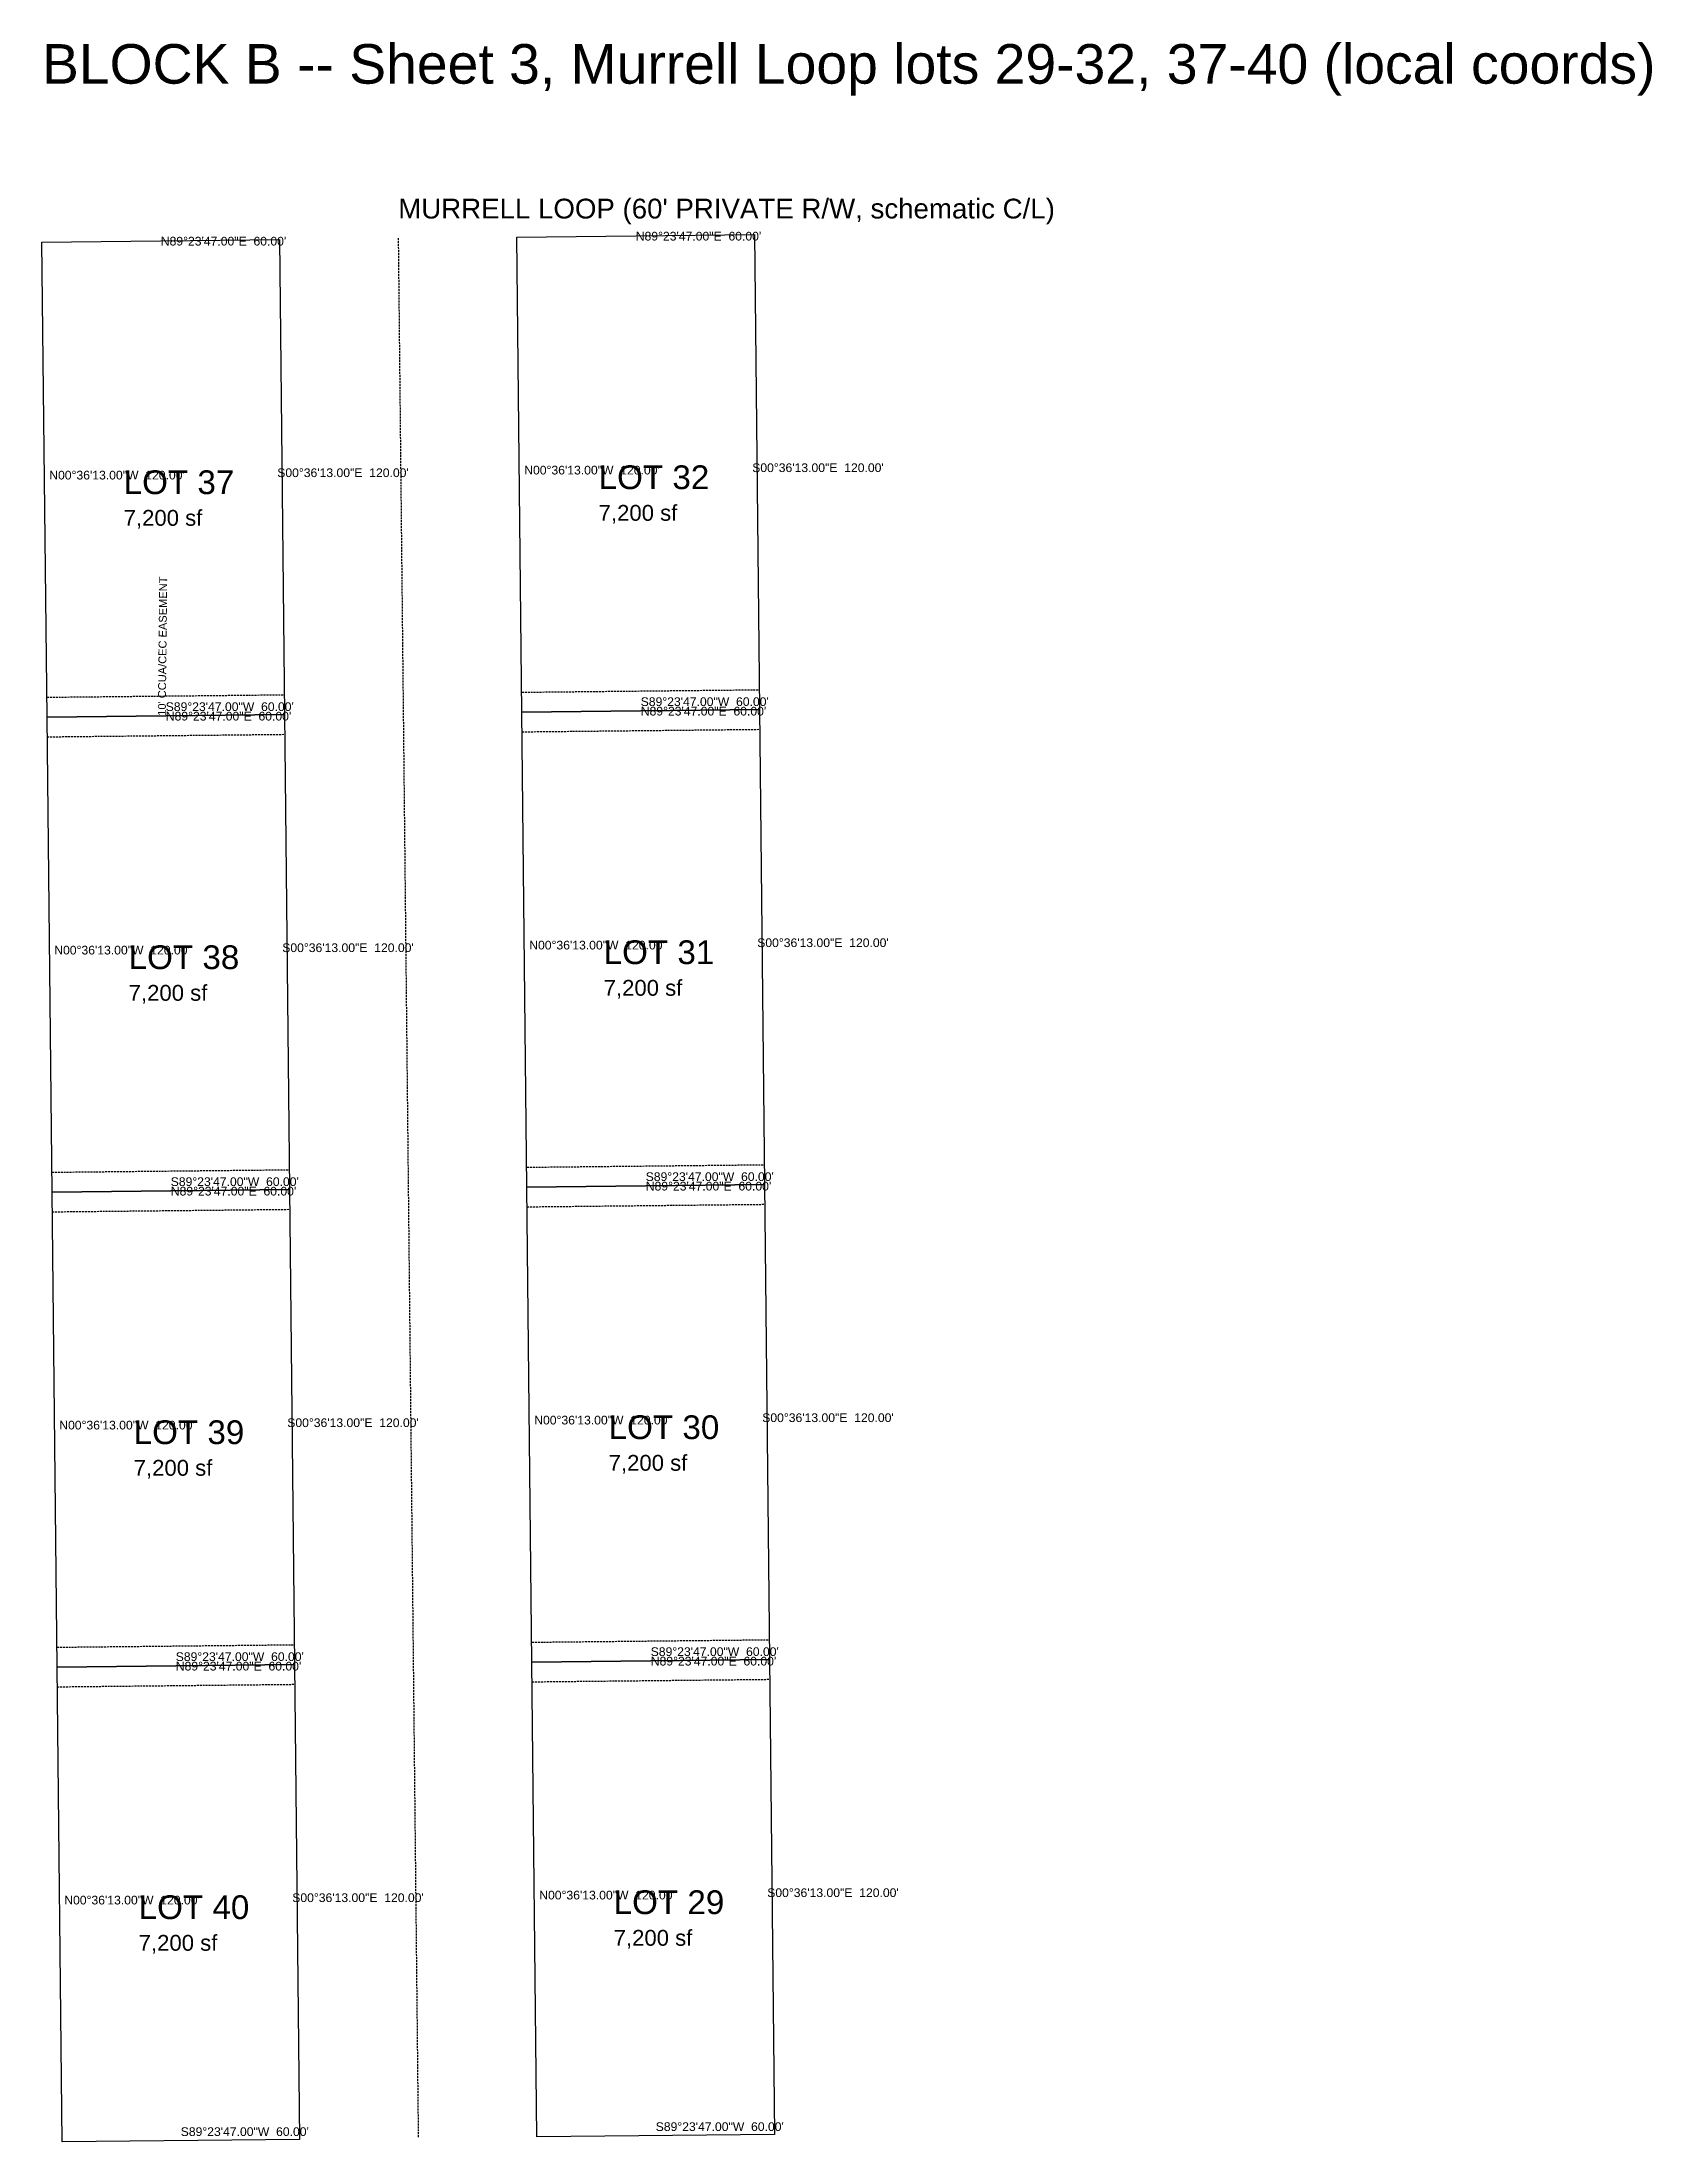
# Model space of a CAD drawing. Extents: x -19 to 673, y -136 to 2051.
# Drawn here: x 0 to 407, y 520 to 1051 of the extents above; entities that cross this region are included whole.
import ezdxf

# ---------------------------------------------------------------- set-up
doc = ezdxf.new("R2010")
doc.units = 0
doc.linetypes.add('DASHED', pattern=[0.75, 0.5, -0.25])
doc.linetypes.add('ROT_89.40', pattern=[0])
for name, color, linetype in [('BLOCK_TITLE', 2, 'CONTINUOUS'), ('DIM-LABELS', 7, 'CONTINUOUS'), ('EASEMENT', 3, 'DASHED'), ('LOT_LINE', 4, 'CONTINUOUS'), ('ROAD_NAME', 2, 'CONTINUOUS'), ('ROW_STREET', 8, 'DASHED'), ('TEXT-LABELS', 7, 'CONTINUOUS')]:
    doc.layers.add(name, color=color, linetype=linetype)
doc.styles.get("Standard").update_dxf_attribs({"font": 'Arial'})

msp = doc.modelspace()

# ---------------------------------------------------------------- texts
at = {"layer": 'BLOCK_TITLE'}
msp.add_text('BLOCK B -- Sheet 3, Murrell Loop lots 29-32, 37-40 (local coords)', height=10, dxfattribs=at).set_placement((0, 1040))
at = {"layer": 'DIM-LABELS'}
for s, p in [('N89%%d23\'47.00"E  60.00\'', (30.011, 999.1161)), ('N89%%d23\'47.00"E  60.00\'', (150.0043, 1000.3803)), ('N00%%d36\'13.00"W  120.00\'', (1.832, 940.016)), ('S00%%d36\'13.00"E  120.00\'', (59.4288, 940.6228)), ('N00%%d36\'13.00"W  120.00\'', (121.8254, 941.2801)), ('S00%%d36\'13.00"E  120.00\'', (179.4222, 941.887)), ('S89%%d23\'47.00"W  60.00\'', (31.2499, 881.5226)), ('N89%%d23\'47.00"E  60.00\'', (31.2752, 879.1228)), ('S89%%d23\'47.00"W  60.00\'', (151.2432, 882.7868)), ('N89%%d23\'47.00"E  60.00\'', (151.2685, 880.3869)), ('S00%%d36\'13.00"E  120.00\'', (60.693, 820.6294)), ('N00%%d36\'13.00"W  120.00\'', (123.0895, 821.2868)), ('S00%%d36\'13.00"E  120.00\'', (180.6863, 821.8936)), ('N00%%d36\'13.00"W  120.00\'', (3.0962, 820.0226)), ('S89%%d23\'47.00"W  60.00\'', (152.5074, 762.7935)), ('S89%%d23\'47.00"W  60.00\'', (32.514, 761.5293)), ('N89%%d23\'47.00"E  60.00\'', (32.5393, 759.1294)), ('N89%%d23\'47.00"E  60.00\'', (152.5327, 760.3936)), ('N00%%d36\'13.00"W  120.00\'', (4.3604, 700.0293)), ('S00%%d36\'13.00"E  120.00\'', (61.9572, 700.6361)), ('N00%%d36\'13.00"W  120.00\'', (124.3537, 701.2935)), ('S00%%d36\'13.00"E  120.00\'', (181.9505, 701.9003)), ('S89%%d23\'47.00"W  60.00\'', (33.7782, 641.536)), ('S89%%d23\'47.00"W  60.00\'', (153.7716, 642.8001)), ('N89%%d23\'47.00"E  60.00\'', (153.7968, 640.4003)), ('N89%%d23\'47.00"E  60.00\'', (33.8035, 639.1361)), ('S00%%d36\'13.00"E  120.00\'', (183.2147, 581.9069)), ('N00%%d36\'13.00"W  120.00\'', (5.6246, 580.0359)), ('S00%%d36\'13.00"E  120.00\'', (63.2214, 580.6428)), ('N00%%d36\'13.00"W  120.00\'', (125.6179, 581.3001)), ('S89%%d23\'47.00"W  60.00\'', (35.0424, 521.5426)), ('S89%%d23\'47.00"W  60.00\'', (155.0357, 522.8068))]:
    msp.add_text(s, height=2.2, dxfattribs=at).set_placement(p)
at = {"layer": 'ROAD_NAME'}
msp.add_text("MURRELL LOOP (60' PRIVATE R/W, schematic C/L)", height=5, dxfattribs=at).set_placement((89.995, 1005.9481))
at = {"layer": 'TEXT-LABELS'}
for s, height, p in [('LOT 37', 6, (20.6304, 936.3194)), ('LOT 32', 6, (140.6238, 937.5836)), ('7,200 sf', 4, (140.6238, 929.5836)), ('7,200 sf', 4, (20.6304, 928.3194)), ('LOT 38', 6, (21.8946, 816.326)), ('LOT 31', 6, (141.8879, 817.5902)), ('7,200 sf', 4, (21.8946, 808.326)), ('7,200 sf', 4, (141.8879, 809.5902)), ('LOT 39', 6, (23.1588, 696.3327)), ('LOT 30', 6, (143.1521, 697.5969)), ('7,200 sf', 4, (23.1588, 688.3327)), ('7,200 sf', 4, (143.1521, 689.5969)), ('LOT 29', 6, (144.4163, 577.6035)), ('LOT 40', 6, (24.423, 576.3394)), ('7,200 sf', 4, (144.4163, 569.6035)), ('7,200 sf', 4, (24.423, 568.3394))]:
    msp.add_text(s, height=height, dxfattribs=at).set_placement(p)
at = {"layer": 'TEXT-LABELS', "linetype": 'ROT_89.40'}
msp.add_text("10' CCUA/CEC EASEMENT", height=2, rotation=89.4, dxfattribs=at).set_placement((31.2625, 880.3227))

# ---------------------------------------------------------------- linework, layer by layer
at = {"layer": 'EASEMENT'}
for p, q in [((121.2048, 886.2706), (181.2015, 886.9026)), ((1.2115, 885.0064), (61.2082, 885.6385)), ((1.3169, 875.0069), (61.3135, 875.639)), ((121.3102, 876.2711), (181.3069, 876.9032)), ((2.4757, 765.013), (62.4723, 765.6451)), ((122.469, 766.2772), (182.4657, 766.9093)), ((2.581, 755.0136), (62.5777, 755.6457)), ((122.5744, 756.2778), (182.571, 756.9099)), ((3.7399, 645.0197), (63.7365, 645.6518)), ((123.7332, 646.2839), (183.7299, 646.916)), ((123.8385, 636.2844), (183.8352, 636.9165)), ((3.8452, 635.0203), (63.8419, 635.6523))]:
    msp.add_line(p, q, dxfattribs=at)
at = {"layer": 'LOT_LINE'}
for p, q in [((0, 1000), (59.9967, 1000.6321)), ((1.2642, 880.0067), (0, 1000)), ((59.9967, 1000.6321), (61.2608, 880.6387)), ((119.9933, 1001.2642), (179.99, 1001.8963)), ((121.2575, 881.2708), (119.9933, 1001.2642)), ((179.99, 1001.8963), (181.2542, 881.9029)), ((181.2542, 881.9029), (121.2575, 881.2708)), ((121.2575, 881.2708), (181.2542, 881.9029)), ((122.5217, 761.2775), (121.2575, 881.2708)), ((181.2542, 881.9029), (182.5184, 761.9096)), ((61.2608, 880.6387), (1.2642, 880.0067)), ((1.2642, 880.0067), (61.2608, 880.6387)), ((2.5284, 760.0133), (1.2642, 880.0067)), ((61.2608, 880.6387), (62.525, 760.6454)), ((62.525, 760.6454), (2.5284, 760.0133)), ((2.5284, 760.0133), (62.525, 760.6454)), ((3.7925, 640.02), (2.5284, 760.0133)), ((62.525, 760.6454), (63.7892, 640.6521)), ((182.5184, 761.9096), (122.5217, 761.2775)), ((122.5217, 761.2775), (182.5184, 761.9096)), ((123.7859, 641.2842), (122.5217, 761.2775)), ((182.5184, 761.9096), (183.7825, 641.9162)), ((183.7825, 641.9162), (123.7859, 641.2842)), ((123.7859, 641.2842), (183.7825, 641.9162)), ((183.7825, 641.9162), (185.0467, 521.9229)), ((63.7892, 640.6521), (3.7925, 640.02)), ((3.7925, 640.02), (63.7892, 640.6521)), ((5.0567, 520.0266), (3.7925, 640.02)), ((63.7892, 640.6521), (65.0534, 520.6587)), ((125.05, 521.2908), (123.7859, 641.2842)), ((65.0534, 520.6587), (5.0567, 520.0266)), ((185.0467, 521.9229), (125.05, 521.2908))]:
    msp.add_line(p, q, dxfattribs=at)
at = {"layer": 'ROW_STREET'}
msp.add_line((89.995, 1000.9481), (95.0517, 520.9748), dxfattribs=at)

msp.set_redraw_order([(e.dxf.handle, doc.entitydb.next_handle()) for e in msp.query("TEXT MTEXT ATTDEF DIMENSION ARC_DIMENSION")])  # texts and dimensions are drawn at this point

doc.saveas('drawing.dxf')
